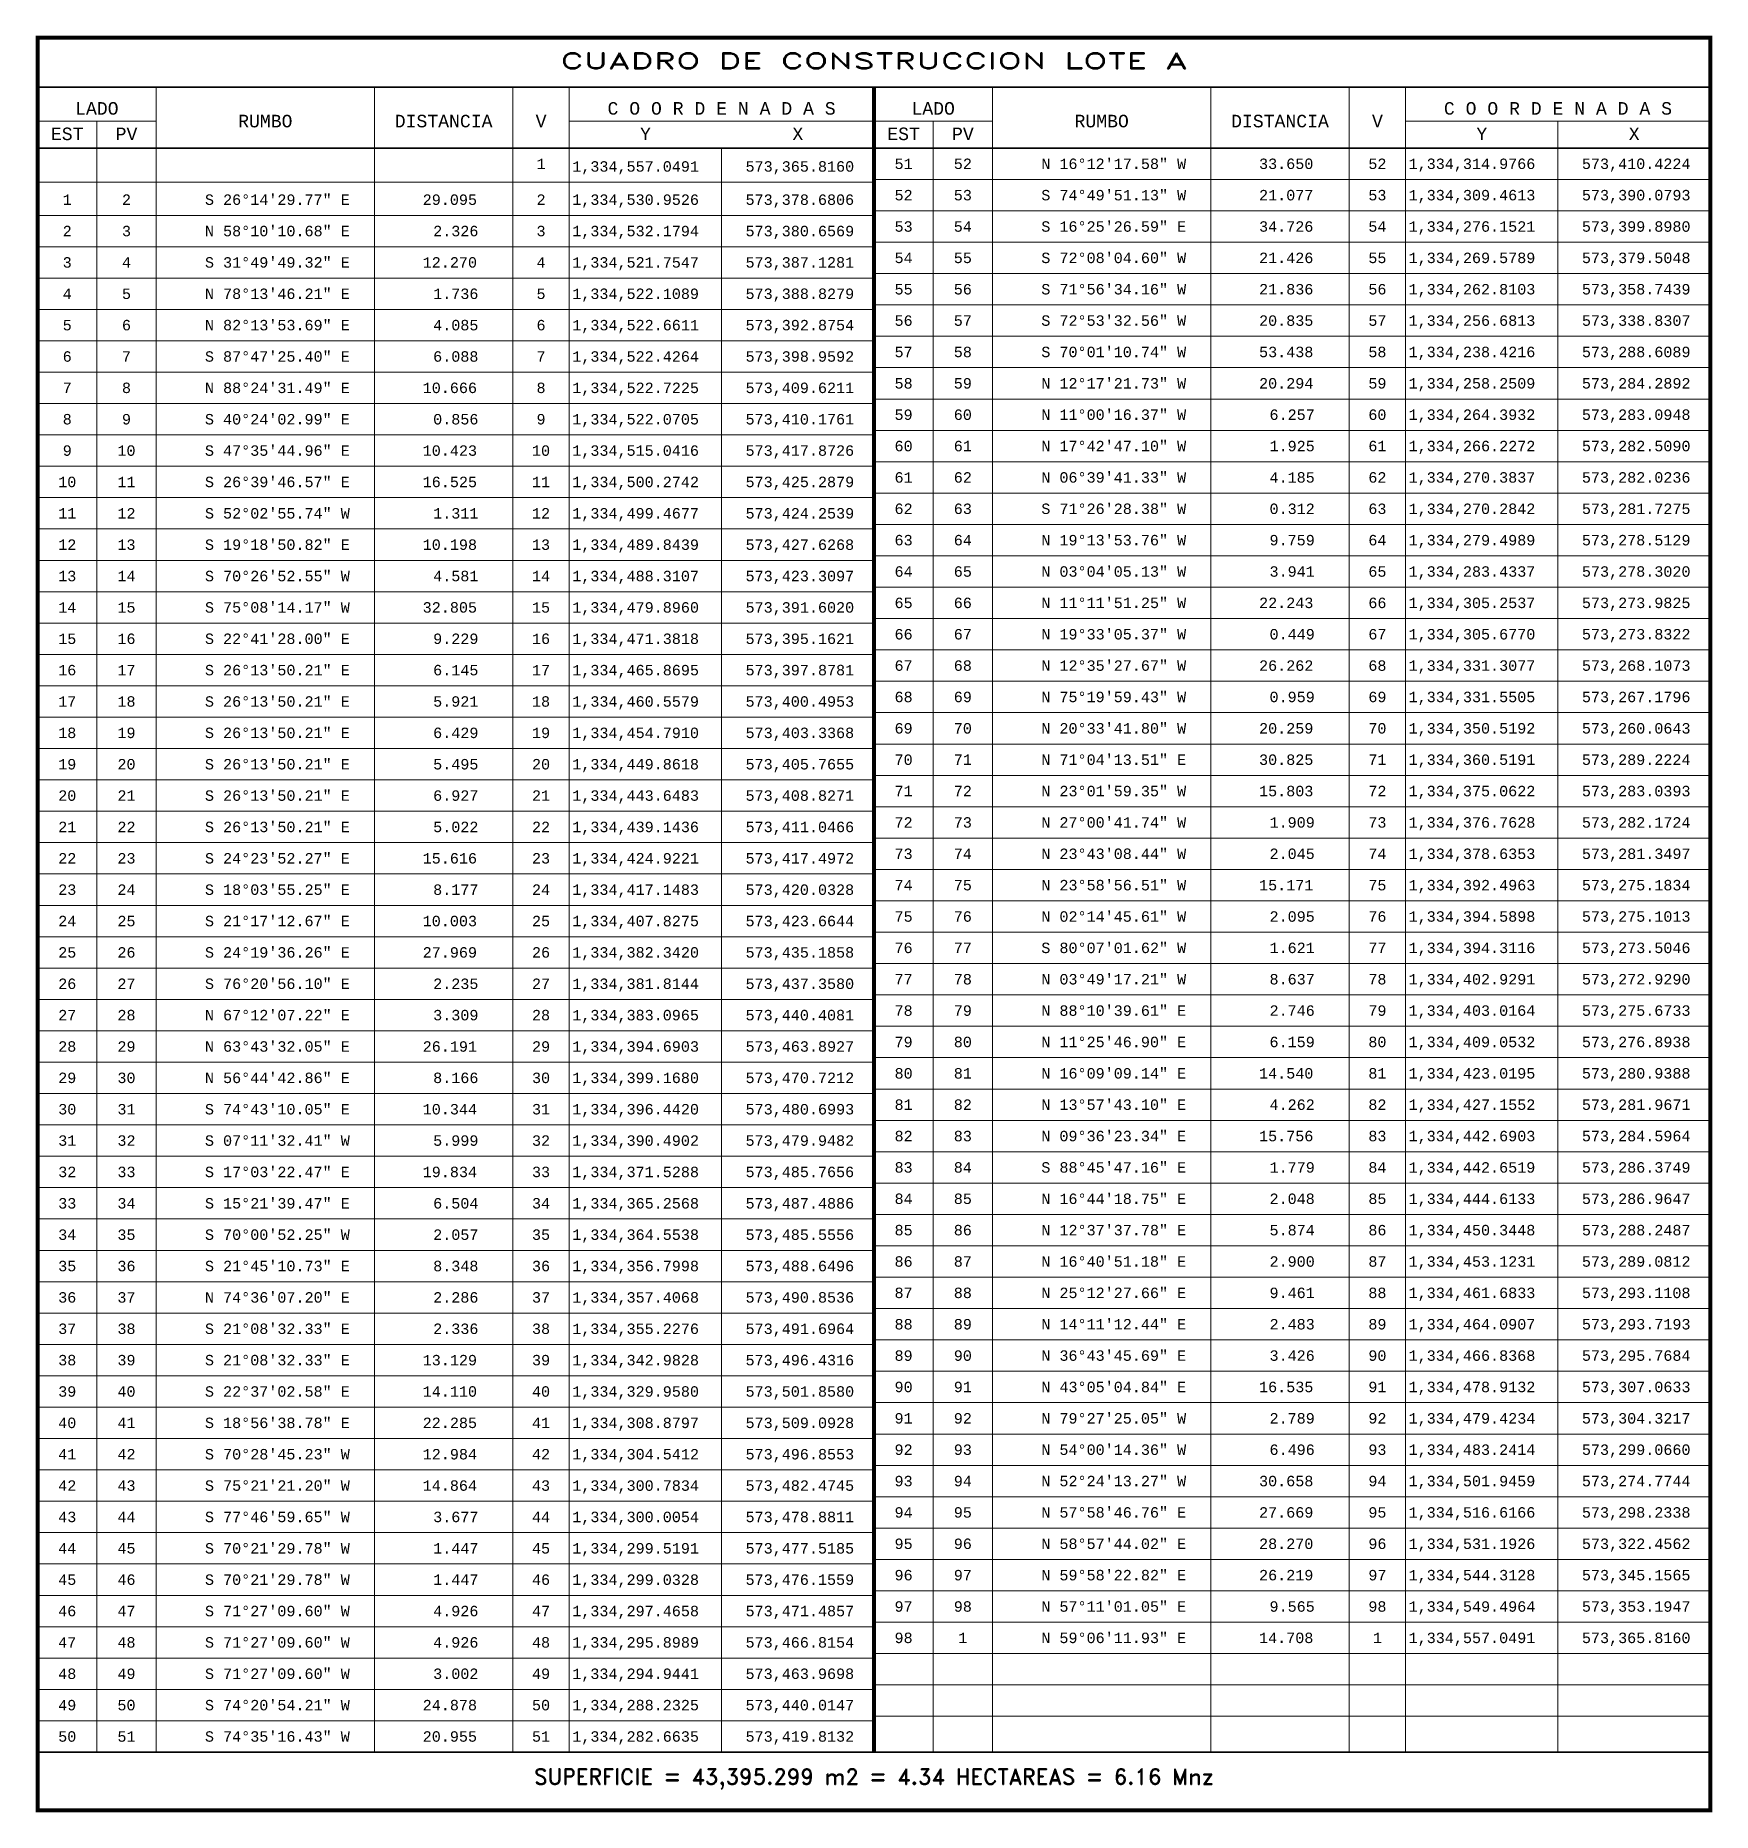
# Model space of a CAD drawing. Header units: millimetres. Extents: x -3245 to 2970, y 1153 to 3965.
# Drawn here: x 1268.9 to 1669.7, y 1744.3 to 2169.2 of the extents above; entities that cross this region are included whole.
import ezdxf
from ezdxf.enums import TextEntityAlignment as Align

# ---------------------------------------------------------------- set-up
doc = ezdxf.new("R2010")
doc.units = ezdxf.units.MM
for name, color, linetype in [('CVL_CUADCON', 1, 'Continuous'), ('CVL_CUADCON_LIN', 8, 'Continuous'), ('CVL_CUADCON_TIT', 1, 'Continuous'), ('CVL_CUADCON_TX', 2, 'Continuous')]:
    doc.layers.add(name, color=color, linetype=linetype)
doc.styles.add('HUECA1', font='HUECA1.shx')
doc.styles.add('MONOTXT4', font='MONOTXT4.shx')

msp = doc.modelspace()

# ---------------------------------------------------------------- texts
at = {"layer": 'CVL_CUADCON_TIT', "color": 7, "lineweight": 13, "style": 'HUECA1', "width": 1.347471}
msp.add_text('CUADRO DE CONSTRUCCION LOTE A', height=3.75, dxfattribs=at).set_placement((1394.345, 2161.3035), (1544.2775, 2161.3035), align=Align.FIT)
at = {"layer": 'CVL_CUADCON_TIT', "color": 7, "lineweight": 13, "style": 'MONOTXT4'}
for s, p in [('LADO', (1283.5287, 2150.3085)), ('C O O R D E N A D A S', (1432.8787, 2150.3085)), ('LADO', (1483.4612, 2150.3085)), ('C O O R D E N A D A S', (1632.8112, 2150.3085)), ('EST', (1276.4537, 2144.2185)), ('PV', (1290.6287, 2144.2185)), ('Y', (1414.6787, 2144.2185)), ('X', (1451.1037, 2144.2185)), ('EST', (1476.3862, 2144.2185)), ('PV', (1490.5612, 2144.2185)), ('Y', (1614.6112, 2144.2185)), ('X', (1651.0362, 2144.2185))]:
    msp.add_text(s, height=3, dxfattribs=at).set_placement(p, align=Align.CENTER)
at = {"layer": 'CVL_CUADCON_TIT', "color": 7, "lineweight": 13}
for s, height, style, p in [('RUMBO', 3, 'MONOTXT4', (1323.8037, 2148.7785)), ('DISTANCIA', 3, 'MONOTXT4', (1366.4287, 2148.7785)), ('V', 3, 'MONOTXT4', (1389.7287, 2148.7785)), ('RUMBO', 3, 'MONOTXT4', (1523.7362, 2148.7785)), ('DISTANCIA', 3, 'MONOTXT4', (1566.3612, 2148.7785)), ('V', 3, 'MONOTXT4', (1589.6612, 2148.7785)), ('SUPERFICIE = 43,395.299 m2 = 4.34 HECTAREAS = 6.16 Mnz', 3.75, 'HUECA1', (1469.3112, 1752.311))]:
    msp.add_text(s, height=height, dxfattribs=dict(at, style=style)).set_placement(p, align=Align.MIDDLE)
at = {"layer": 'CVL_CUADCON_TX', "color": 7, "lineweight": 13, "style": 'MONOTXT4'}
for s, p in [('1', (1389.7187, 2137.2985)), ('51', (1476.3862, 2137.311)), ('52', (1490.5475, 2137.311)), ('52', (1589.6512, 2137.311)), ('1', (1276.4537, 2128.7285)), ('2', (1290.615, 2128.7285)), ('2', (1389.7187, 2128.7285)), ('52', (1476.3862, 2129.811)), ('53', (1490.5475, 2129.811)), ('53', (1589.6512, 2129.811)), ('53', (1476.3862, 2122.311)), ('54', (1490.5475, 2122.311)), ('54', (1589.6512, 2122.311)), ('2', (1276.4537, 2121.2285)), ('3', (1290.615, 2121.2285)), ('3', (1389.7187, 2121.2285)), ('3', (1276.4537, 2113.7285)), ('4', (1290.615, 2113.7285)), ('4', (1389.7187, 2113.7285)), ('54', (1476.3862, 2114.811)), ('55', (1490.5475, 2114.811)), ('55', (1589.6512, 2114.811)), ('4', (1276.4537, 2106.2285)), ('5', (1290.615, 2106.2285)), ('5', (1389.7187, 2106.2285)), ('55', (1476.3862, 2107.311)), ('56', (1490.5475, 2107.311)), ('56', (1589.6512, 2107.311)), ('5', (1276.4537, 2098.7285)), ('6', (1290.615, 2098.7285)), ('6', (1389.7187, 2098.7285)), ('56', (1476.3862, 2099.811)), ('57', (1490.5475, 2099.811)), ('57', (1589.6512, 2099.811)), ('58', (1490.5475, 2092.311)), ('58', (1589.6512, 2092.311)), ('6', (1276.4537, 2091.2285)), ('7', (1290.615, 2091.2285)), ('7', (1389.7187, 2091.2285)), ('57', (1476.3862, 2092.311)), ('58', (1476.3862, 2084.811)), ('59', (1490.5475, 2084.811)), ('59', (1589.6512, 2084.811)), ('7', (1276.4537, 2083.7285)), ('8', (1290.615, 2083.7285)), ('8', (1389.7187, 2083.7285)), ('8', (1276.4537, 2076.2285)), ('9', (1290.615, 2076.2285)), ('9', (1389.7187, 2076.2285)), ('59', (1476.3862, 2077.311)), ('60', (1490.5475, 2077.311)), ('60', (1589.6512, 2077.311)), ('9', (1276.4537, 2068.7285)), ('10', (1290.615, 2068.7285)), ('10', (1389.7187, 2068.7285)), ('60', (1476.3862, 2069.811)), ('61', (1490.5475, 2069.811)), ('61', (1589.6512, 2069.811)), ('10', (1276.4537, 2061.2285)), ('11', (1290.615, 2061.2285)), ('11', (1389.7187, 2061.2285)), ('61', (1476.3862, 2062.311)), ('62', (1490.5475, 2062.311)), ('62', (1589.6512, 2062.311)), ('62', (1476.3862, 2054.811)), ('63', (1490.5475, 2054.811)), ('63', (1589.6512, 2054.811)), ('11', (1276.4537, 2053.7285)), ('12', (1290.615, 2053.7285)), ('12', (1389.7187, 2053.7285)), ('12', (1276.4537, 2046.2285)), ('13', (1290.615, 2046.2285)), ('13', (1389.7187, 2046.2285)), ('63', (1476.3862, 2047.311)), ('64', (1490.5475, 2047.311)), ('64', (1589.6512, 2047.311)), ('13', (1276.4537, 2038.7285)), ('14', (1290.615, 2038.7285)), ('14', (1389.7187, 2038.7285)), ('64', (1476.3862, 2039.811)), ('65', (1490.5475, 2039.811)), ('65', (1589.6512, 2039.811)), ('14', (1276.4537, 2031.2285)), ('15', (1290.615, 2031.2285)), ('15', (1389.7187, 2031.2285)), ('65', (1476.3862, 2032.311)), ('66', (1490.5475, 2032.311)), ('66', (1589.6512, 2032.311)), ('66', (1476.3862, 2024.811)), ('67', (1490.5475, 2024.811)), ('67', (1589.6512, 2024.811)), ('15', (1276.4537, 2023.7285)), ('16', (1290.615, 2023.7285)), ('16', (1389.7187, 2023.7285)), ('16', (1276.4537, 2016.2285)), ('17', (1290.615, 2016.2285)), ('17', (1389.7187, 2016.2285)), ('67', (1476.3862, 2017.311)), ('68', (1490.5475, 2017.311)), ('68', (1589.6512, 2017.311)), ('17', (1276.4537, 2008.7285)), ('18', (1290.615, 2008.7285)), ('18', (1389.7187, 2008.7285)), ('68', (1476.3862, 2009.811)), ('69', (1490.5475, 2009.811)), ('69', (1589.6512, 2009.811)), ('18', (1276.4537, 2001.2285)), ('19', (1290.615, 2001.2285)), ('19', (1389.7187, 2001.2285)), ('69', (1476.3862, 2002.311)), ('70', (1490.5475, 2002.311)), ('70', (1589.6512, 2002.311)), ('70', (1476.3862, 1994.811)), ('71', (1490.5475, 1994.811)), ('71', (1589.6512, 1994.811)), ('19', (1276.4537, 1993.7285)), ('20', (1290.615, 1993.7285)), ('20', (1389.7187, 1993.7285)), ('20', (1276.4537, 1986.2285)), ('21', (1290.615, 1986.2285)), ('21', (1389.7187, 1986.2285)), ('71', (1476.3862, 1987.311)), ('72', (1490.5475, 1987.311)), ('72', (1589.6512, 1987.311)), ('21', (1276.4537, 1978.7285)), ('22', (1290.615, 1978.7285)), ('22', (1389.7187, 1978.7285)), ('72', (1476.3862, 1979.811)), ('73', (1490.5475, 1979.811)), ('73', (1589.6512, 1979.811)), ('22', (1276.4537, 1971.2285)), ('23', (1290.615, 1971.2285)), ('23', (1389.7187, 1971.2285)), ('73', (1476.3862, 1972.311)), ('74', (1490.5475, 1972.311)), ('74', (1589.6512, 1972.311)), ('23', (1276.4537, 1963.7285)), ('24', (1290.615, 1963.7285)), ('24', (1389.7187, 1963.7285)), ('74', (1476.3862, 1964.811)), ('75', (1490.5475, 1964.811)), ('75', (1589.6512, 1964.811)), ('75', (1476.3862, 1957.311)), ('76', (1490.5475, 1957.311)), ('76', (1589.6512, 1957.311)), ('24', (1276.4537, 1956.2285)), ('25', (1290.615, 1956.2285)), ('25', (1389.7187, 1956.2285)), ('25', (1276.4537, 1948.7285)), ('26', (1290.615, 1948.7285)), ('26', (1389.7187, 1948.7285)), ('76', (1476.3862, 1949.811)), ('77', (1490.5475, 1949.811)), ('77', (1589.6512, 1949.811)), ('26', (1276.4537, 1941.2285)), ('27', (1290.615, 1941.2285)), ('27', (1389.7187, 1941.2285)), ('77', (1476.3862, 1942.311)), ('78', (1490.5475, 1942.311)), ('78', (1589.6512, 1942.311)), ('27', (1276.4537, 1933.7285)), ('28', (1290.615, 1933.7285)), ('28', (1389.7187, 1933.7285)), ('78', (1476.3862, 1934.811)), ('79', (1490.5475, 1934.811)), ('79', (1589.6512, 1934.811)), ('79', (1476.3862, 1927.311)), ('80', (1490.5475, 1927.311)), ('80', (1589.6512, 1927.311)), ('28', (1276.4537, 1926.2285)), ('29', (1290.615, 1926.2285)), ('29', (1389.7187, 1926.2285)), ('29', (1276.4537, 1918.7285)), ('30', (1290.615, 1918.7285)), ('30', (1389.7187, 1918.7285)), ('80', (1476.3862, 1919.811)), ('81', (1490.5475, 1919.811)), ('81', (1589.6512, 1919.811)), ('30', (1276.4537, 1911.2285)), ('31', (1290.615, 1911.2285)), ('31', (1389.7187, 1911.2285)), ('81', (1476.3862, 1912.311)), ('82', (1490.5475, 1912.311)), ('82', (1589.6512, 1912.311)), ('31', (1276.4537, 1903.7285)), ('32', (1290.615, 1903.7285)), ('32', (1389.7187, 1903.7285)), ('82', (1476.3862, 1904.811)), ('83', (1490.5475, 1904.811)), ('83', (1589.6512, 1904.811)), ('83', (1476.3862, 1897.311)), ('84', (1490.5475, 1897.311)), ('84', (1589.6512, 1897.311)), ('32', (1276.4537, 1896.2285)), ('33', (1290.615, 1896.2285)), ('33', (1389.7187, 1896.2285)), ('33', (1276.4537, 1888.7285)), ('34', (1290.615, 1888.7285)), ('34', (1389.7187, 1888.7285)), ('84', (1476.3862, 1889.811)), ('85', (1490.5475, 1889.811)), ('85', (1589.6512, 1889.811)), ('34', (1276.4537, 1881.2285)), ('35', (1290.615, 1881.2285)), ('35', (1389.7187, 1881.2285)), ('85', (1476.3862, 1882.311)), ('86', (1490.5475, 1882.311)), ('86', (1589.6512, 1882.311)), ('35', (1276.4537, 1873.7285)), ('36', (1290.615, 1873.7285)), ('36', (1389.7187, 1873.7285)), ('86', (1476.3862, 1874.811)), ('87', (1490.5475, 1874.811)), ('87', (1589.6512, 1874.811)), ('87', (1476.3862, 1867.311)), ('88', (1490.5475, 1867.311)), ('88', (1589.6512, 1867.311)), ('36', (1276.4537, 1866.2285)), ('37', (1290.615, 1866.2285)), ('37', (1389.7187, 1866.2285)), ('37', (1276.4537, 1858.7285)), ('38', (1290.615, 1858.7285)), ('38', (1389.7187, 1858.7285)), ('88', (1476.3862, 1859.811)), ('89', (1490.5475, 1859.811)), ('89', (1589.6512, 1859.811)), ('38', (1276.4537, 1851.2285)), ('39', (1290.615, 1851.2285)), ('39', (1389.7187, 1851.2285)), ('89', (1476.3862, 1852.311)), ('90', (1490.5475, 1852.311)), ('90', (1589.6512, 1852.311)), ('39', (1276.4537, 1843.7285)), ('40', (1290.615, 1843.7285)), ('40', (1389.7187, 1843.7285)), ('90', (1476.3862, 1844.811)), ('91', (1490.5475, 1844.811)), ('91', (1589.6512, 1844.811)), ('40', (1276.4537, 1836.2285)), ('41', (1290.615, 1836.2285)), ('41', (1389.7187, 1836.2285)), ('91', (1476.3862, 1837.311)), ('92', (1490.5475, 1837.311)), ('92', (1589.6512, 1837.311)), ('92', (1476.3862, 1829.811)), ('93', (1490.5475, 1829.811)), ('93', (1589.6512, 1829.811)), ('41', (1276.4537, 1828.7285)), ('42', (1290.615, 1828.7285)), ('42', (1389.7187, 1828.7285)), ('42', (1276.4537, 1821.2285)), ('43', (1290.615, 1821.2285)), ('43', (1389.7187, 1821.2285)), ('93', (1476.3862, 1822.311)), ('94', (1490.5475, 1822.311)), ('94', (1589.6512, 1822.311)), ('43', (1276.4537, 1813.7285)), ('44', (1290.615, 1813.7285)), ('44', (1389.7187, 1813.7285)), ('94', (1476.3862, 1814.811)), ('95', (1490.5475, 1814.811)), ('95', (1589.6512, 1814.811)), ('44', (1276.4537, 1806.2285)), ('45', (1290.615, 1806.2285)), ('45', (1389.7187, 1806.2285)), ('95', (1476.3862, 1807.311)), ('96', (1490.5475, 1807.311)), ('96', (1589.6512, 1807.311)), ('96', (1476.3862, 1799.811)), ('97', (1490.5475, 1799.811)), ('97', (1589.6512, 1799.811)), ('45', (1276.4537, 1798.7285)), ('46', (1290.615, 1798.7285)), ('46', (1389.7187, 1798.7285)), ('46', (1276.4537, 1791.2285)), ('47', (1290.615, 1791.2285)), ('47', (1389.7187, 1791.2285)), ('97', (1476.3862, 1792.311)), ('98', (1490.5475, 1792.311)), ('98', (1589.6512, 1792.311)), ('47', (1276.4537, 1783.7285)), ('48', (1290.615, 1783.7285)), ('48', (1389.7187, 1783.7285)), ('98', (1476.3862, 1784.811)), ('1', (1490.5475, 1784.811)), ('1', (1589.6512, 1784.811)), ('48', (1276.4537, 1776.2285)), ('49', (1290.615, 1776.2285)), ('49', (1389.7187, 1776.2285)), ('49', (1276.4537, 1768.7285)), ('50', (1290.615, 1768.7285)), ('50', (1389.7187, 1768.7285)), ('50', (1276.4537, 1761.2285)), ('51', (1290.615, 1761.2285)), ('51', (1389.7187, 1761.2285))]:
    msp.add_text(s, height=2.5, dxfattribs=at).set_placement(p, align=Align.CENTER)
for s, p in [('1,334,557.0491', (1397.1787, 2136.6735)), ('573,365.8160', (1438.6037, 2136.6735)), ('N 16%%d12\'17.58" W', (1509.3112, 2137.311)), ('33.650', (1561.3612, 2137.311)), ('1,334,314.9766', (1597.1112, 2137.311)), ('573,410.4224', (1638.5362, 2137.311)), ('S 26%%d14\'29.77" E', (1309.3787, 2128.7285)), ('29.095', (1361.4287, 2128.7285)), ('1,334,530.9526', (1397.1787, 2128.7285)), ('573,378.6806', (1438.6037, 2128.7285)), ('S 74%%d49\'51.13" W', (1509.3112, 2129.811)), ('21.077', (1561.3612, 2129.811)), ('1,334,309.4613', (1597.1112, 2129.811)), ('573,390.0793', (1638.5362, 2129.811)), ('S 16%%d25\'26.59" E', (1509.3112, 2122.311)), ('34.726', (1561.3612, 2122.311)), ('1,334,276.1521', (1597.1112, 2122.311)), ('573,399.8980', (1638.5362, 2122.311)), ('N 58%%d10\'10.68" E', (1309.3787, 2121.2285)), ('2.326', (1363.9287, 2121.2285)), ('1,334,532.1794', (1397.1787, 2121.2285)), ('573,380.6569', (1438.6037, 2121.2285)), ('S 31%%d49\'49.32" E', (1309.3787, 2113.7285)), ('12.270', (1361.4287, 2113.7285)), ('1,334,521.7547', (1397.1787, 2113.7285)), ('573,387.1281', (1438.6037, 2113.7285)), ('S 72%%d08\'04.60" W', (1509.3112, 2114.811)), ('21.426', (1561.3612, 2114.811)), ('1,334,269.5789', (1597.1112, 2114.811)), ('573,379.5048', (1638.5362, 2114.811)), ('N 78%%d13\'46.21" E', (1309.3787, 2106.2285)), ('1.736', (1363.9287, 2106.2285)), ('1,334,522.1089', (1397.1787, 2106.2285)), ('573,388.8279', (1438.6037, 2106.2285)), ('S 71%%d56\'34.16" W', (1509.3112, 2107.311)), ('21.836', (1561.3612, 2107.311)), ('1,334,262.8103', (1597.1112, 2107.311)), ('573,358.7439', (1638.5362, 2107.311)), ('N 82%%d13\'53.69" E', (1309.3787, 2098.7285)), ('4.085', (1363.9287, 2098.7285)), ('1,334,522.6611', (1397.1787, 2098.7285)), ('573,392.8754', (1438.6037, 2098.7285)), ('S 72%%d53\'32.56" W', (1509.3112, 2099.811)), ('20.835', (1561.3612, 2099.811)), ('1,334,256.6813', (1597.1112, 2099.811)), ('573,338.8307', (1638.5362, 2099.811)), ('S 70%%d01\'10.74" W', (1509.3112, 2092.311)), ('53.438', (1561.3612, 2092.311)), ('1,334,238.4216', (1597.1112, 2092.311)), ('573,288.6089', (1638.5362, 2092.311)), ('S 87%%d47\'25.40" E', (1309.3787, 2091.2285)), ('6.088', (1363.9287, 2091.2285)), ('1,334,522.4264', (1397.1787, 2091.2285)), ('573,398.9592', (1438.6037, 2091.2285)), ('N 88%%d24\'31.49" E', (1309.3787, 2083.7285)), ('N 12%%d17\'21.73" W', (1509.3112, 2084.811)), ('20.294', (1561.3612, 2084.811)), ('1,334,258.2509', (1597.1112, 2084.811)), ('573,284.2892', (1638.5362, 2084.811)), ('10.666', (1361.4287, 2083.7285)), ('1,334,522.7225', (1397.1787, 2083.7285)), ('573,409.6211', (1438.6037, 2083.7285)), ('S 40%%d24\'02.99" E', (1309.3787, 2076.2285)), ('0.856', (1363.9287, 2076.2285)), ('1,334,522.0705', (1397.1787, 2076.2285)), ('573,410.1761', (1438.6037, 2076.2285)), ('N 11%%d00\'16.37" W', (1509.3112, 2077.311)), ('6.257', (1563.8612, 2077.311)), ('1,334,264.3932', (1597.1112, 2077.311)), ('573,283.0948', (1638.5362, 2077.311)), ('S 47%%d35\'44.96" E', (1309.3787, 2068.7285)), ('10.423', (1361.4287, 2068.7285)), ('1,334,515.0416', (1397.1787, 2068.7285)), ('573,417.8726', (1438.6037, 2068.7285)), ('N 17%%d42\'47.10" W', (1509.3112, 2069.811)), ('1.925', (1563.8612, 2069.811)), ('1,334,266.2272', (1597.1112, 2069.811)), ('573,282.5090', (1638.5362, 2069.811)), ('S 26%%d39\'46.57" E', (1309.3787, 2061.2285)), ('16.525', (1361.4287, 2061.2285)), ('1,334,500.2742', (1397.1787, 2061.2285)), ('573,425.2879', (1438.6037, 2061.2285)), ('N 06%%d39\'41.33" W', (1509.3112, 2062.311)), ('4.185', (1563.8612, 2062.311)), ('1,334,270.3837', (1597.1112, 2062.311)), ('573,282.0236', (1638.5362, 2062.311)), ('S 71%%d26\'28.38" W', (1509.3112, 2054.811)), ('0.312', (1563.8612, 2054.811)), ('1,334,270.2842', (1597.1112, 2054.811)), ('573,281.7275', (1638.5362, 2054.811)), ('S 52%%d02\'55.74" W', (1309.3787, 2053.7285)), ('1.311', (1363.9287, 2053.7285)), ('1,334,499.4677', (1397.1787, 2053.7285)), ('573,424.2539', (1438.6037, 2053.7285)), ('S 19%%d18\'50.82" E', (1309.3787, 2046.2285)), ('10.198', (1361.4287, 2046.2285)), ('1,334,489.8439', (1397.1787, 2046.2285)), ('573,427.6268', (1438.6037, 2046.2285)), ('N 19%%d13\'53.76" W', (1509.3112, 2047.311)), ('9.759', (1563.8612, 2047.311)), ('1,334,279.4989', (1597.1112, 2047.311)), ('573,278.5129', (1638.5362, 2047.311)), ('S 70%%d26\'52.55" W', (1309.3787, 2038.7285)), ('4.581', (1363.9287, 2038.7285)), ('1,334,488.3107', (1397.1787, 2038.7285)), ('573,423.3097', (1438.6037, 2038.7285)), ('N 03%%d04\'05.13" W', (1509.3112, 2039.811)), ('3.941', (1563.8612, 2039.811)), ('1,334,283.4337', (1597.1112, 2039.811)), ('573,278.3020', (1638.5362, 2039.811)), ('S 75%%d08\'14.17" W', (1309.3787, 2031.2285)), ('32.805', (1361.4287, 2031.2285)), ('1,334,479.8960', (1397.1787, 2031.2285)), ('573,391.6020', (1438.6037, 2031.2285)), ('N 11%%d11\'51.25" W', (1509.3112, 2032.311)), ('22.243', (1561.3612, 2032.311)), ('1,334,305.2537', (1597.1112, 2032.311)), ('573,273.9825', (1638.5362, 2032.311)), ('N 19%%d33\'05.37" W', (1509.3112, 2024.811)), ('0.449', (1563.8612, 2024.811)), ('1,334,305.6770', (1597.1112, 2024.811)), ('573,273.8322', (1638.5362, 2024.811)), ('S 22%%d41\'28.00" E', (1309.3787, 2023.7285)), ('9.229', (1363.9287, 2023.7285)), ('1,334,471.3818', (1397.1787, 2023.7285)), ('573,395.1621', (1438.6037, 2023.7285)), ('S 26%%d13\'50.21" E', (1309.3787, 2016.2285)), ('6.145', (1363.9287, 2016.2285)), ('1,334,465.8695', (1397.1787, 2016.2285)), ('573,397.8781', (1438.6037, 2016.2285)), ('N 12%%d35\'27.67" W', (1509.3112, 2017.311)), ('26.262', (1561.3612, 2017.311)), ('1,334,331.3077', (1597.1112, 2017.311)), ('573,268.1073', (1638.5362, 2017.311)), ('S 26%%d13\'50.21" E', (1309.3787, 2008.7285)), ('5.921', (1363.9287, 2008.7285)), ('1,334,460.5579', (1397.1787, 2008.7285)), ('573,400.4953', (1438.6037, 2008.7285)), ('N 75%%d19\'59.43" W', (1509.3112, 2009.811)), ('0.959', (1563.8612, 2009.811)), ('1,334,331.5505', (1597.1112, 2009.811)), ('573,267.1796', (1638.5362, 2009.811)), ('S 26%%d13\'50.21" E', (1309.3787, 2001.2285)), ('6.429', (1363.9287, 2001.2285)), ('1,334,454.7910', (1397.1787, 2001.2285)), ('573,403.3368', (1438.6037, 2001.2285)), ('N 20%%d33\'41.80" W', (1509.3112, 2002.311)), ('20.259', (1561.3612, 2002.311)), ('1,334,350.5192', (1597.1112, 2002.311)), ('573,260.0643', (1638.5362, 2002.311)), ('N 71%%d04\'13.51" E', (1509.3112, 1994.811)), ('30.825', (1561.3612, 1994.811)), ('1,334,360.5191', (1597.1112, 1994.811)), ('573,289.2224', (1638.5362, 1994.811)), ('S 26%%d13\'50.21" E', (1309.3787, 1993.7285)), ('5.495', (1363.9287, 1993.7285)), ('1,334,449.8618', (1397.1787, 1993.7285)), ('573,405.7655', (1438.6037, 1993.7285)), ('S 26%%d13\'50.21" E', (1309.3787, 1986.2285)), ('6.927', (1363.9287, 1986.2285)), ('1,334,443.6483', (1397.1787, 1986.2285)), ('573,408.8271', (1438.6037, 1986.2285)), ('N 23%%d01\'59.35" W', (1509.3112, 1987.311)), ('15.803', (1561.3612, 1987.311)), ('1,334,375.0622', (1597.1112, 1987.311)), ('573,283.0393', (1638.5362, 1987.311)), ('S 26%%d13\'50.21" E', (1309.3787, 1978.7285)), ('5.022', (1363.9287, 1978.7285)), ('1,334,439.1436', (1397.1787, 1978.7285)), ('573,411.0466', (1438.6037, 1978.7285)), ('N 27%%d00\'41.74" W', (1509.3112, 1979.811)), ('1.909', (1563.8612, 1979.811)), ('1,334,376.7628', (1597.1112, 1979.811)), ('573,282.1724', (1638.5362, 1979.811)), ('S 24%%d23\'52.27" E', (1309.3787, 1971.2285)), ('15.616', (1361.4287, 1971.2285)), ('1,334,424.9221', (1397.1787, 1971.2285)), ('573,417.4972', (1438.6037, 1971.2285)), ('N 23%%d43\'08.44" W', (1509.3112, 1972.311)), ('2.045', (1563.8612, 1972.311)), ('1,334,378.6353', (1597.1112, 1972.311)), ('573,281.3497', (1638.5362, 1972.311)), ('N 23%%d58\'56.51" W', (1509.3112, 1964.811)), ('S 18%%d03\'55.25" E', (1309.3787, 1963.7285)), ('8.177', (1363.9287, 1963.7285)), ('1,334,417.1483', (1397.1787, 1963.7285)), ('573,420.0328', (1438.6037, 1963.7285)), ('15.171', (1561.3612, 1964.811)), ('1,334,392.4963', (1597.1112, 1964.811)), ('573,275.1834', (1638.5362, 1964.811)), ('S 21%%d17\'12.67" E', (1309.3787, 1956.2285)), ('N 02%%d14\'45.61" W', (1509.3112, 1957.311)), ('2.095', (1563.8612, 1957.311)), ('1,334,394.5898', (1597.1112, 1957.311)), ('573,275.1013', (1638.5362, 1957.311)), ('10.003', (1361.4287, 1956.2285)), ('1,334,407.8275', (1397.1787, 1956.2285)), ('573,423.6644', (1438.6037, 1956.2285)), ('S 24%%d19\'36.26" E', (1309.3787, 1948.7285)), ('27.969', (1361.4287, 1948.7285)), ('1,334,382.3420', (1397.1787, 1948.7285)), ('573,435.1858', (1438.6037, 1948.7285)), ('S 80%%d07\'01.62" W', (1509.3112, 1949.811)), ('1.621', (1563.8612, 1949.811)), ('1,334,394.3116', (1597.1112, 1949.811)), ('573,273.5046', (1638.5362, 1949.811)), ('S 76%%d20\'56.10" E', (1309.3787, 1941.2285)), ('2.235', (1363.9287, 1941.2285)), ('1,334,381.8144', (1397.1787, 1941.2285)), ('573,437.3580', (1438.6037, 1941.2285)), ('N 03%%d49\'17.21" W', (1509.3112, 1942.311)), ('8.637', (1563.8612, 1942.311)), ('1,334,402.9291', (1597.1112, 1942.311)), ('573,272.9290', (1638.5362, 1942.311)), ('N 67%%d12\'07.22" E', (1309.3787, 1933.7285)), ('3.309', (1363.9287, 1933.7285)), ('1,334,383.0965', (1397.1787, 1933.7285)), ('573,440.4081', (1438.6037, 1933.7285)), ('N 88%%d10\'39.61" E', (1509.3112, 1934.811)), ('2.746', (1563.8612, 1934.811)), ('1,334,403.0164', (1597.1112, 1934.811)), ('573,275.6733', (1638.5362, 1934.811)), ('N 11%%d25\'46.90" E', (1509.3112, 1927.311)), ('6.159', (1563.8612, 1927.311)), ('1,334,409.0532', (1597.1112, 1927.311)), ('573,276.8938', (1638.5362, 1927.311)), ('N 63%%d43\'32.05" E', (1309.3787, 1926.2285)), ('26.191', (1361.4287, 1926.2285)), ('1,334,394.6903', (1397.1787, 1926.2285)), ('573,463.8927', (1438.6037, 1926.2285)), ('N 56%%d44\'42.86" E', (1309.3787, 1918.7285)), ('8.166', (1363.9287, 1918.7285)), ('1,334,399.1680', (1397.1787, 1918.7285)), ('573,470.7212', (1438.6037, 1918.7285)), ('N 16%%d09\'09.14" E', (1509.3112, 1919.811)), ('14.540', (1561.3612, 1919.811)), ('1,334,423.0195', (1597.1112, 1919.811)), ('573,280.9388', (1638.5362, 1919.811)), ('S 74%%d43\'10.05" E', (1309.3787, 1911.2285)), ('10.344', (1361.4287, 1911.2285)), ('1,334,396.4420', (1397.1787, 1911.2285)), ('573,480.6993', (1438.6037, 1911.2285)), ('N 13%%d57\'43.10" E', (1509.3112, 1912.311)), ('4.262', (1563.8612, 1912.311)), ('1,334,427.1552', (1597.1112, 1912.311)), ('573,281.9671', (1638.5362, 1912.311)), ('S 07%%d11\'32.41" W', (1309.3787, 1903.7285)), ('5.999', (1363.9287, 1903.7285)), ('1,334,390.4902', (1397.1787, 1903.7285)), ('573,479.9482', (1438.6037, 1903.7285)), ('N 09%%d36\'23.34" E', (1509.3112, 1904.811)), ('15.756', (1561.3612, 1904.811)), ('1,334,442.6903', (1597.1112, 1904.811)), ('573,284.5964', (1638.5362, 1904.811)), ('S 88%%d45\'47.16" E', (1509.3112, 1897.311)), ('1.779', (1563.8612, 1897.311)), ('1,334,442.6519', (1597.1112, 1897.311)), ('573,286.3749', (1638.5362, 1897.311)), ('S 17%%d03\'22.47" E', (1309.3787, 1896.2285)), ('19.834', (1361.4287, 1896.2285)), ('1,334,371.5288', (1397.1787, 1896.2285)), ('573,485.7656', (1438.6037, 1896.2285)), ('S 15%%d21\'39.47" E', (1309.3787, 1888.7285)), ('6.504', (1363.9287, 1888.7285)), ('1,334,365.2568', (1397.1787, 1888.7285)), ('573,487.4886', (1438.6037, 1888.7285)), ('N 16%%d44\'18.75" E', (1509.3112, 1889.811)), ('2.048', (1563.8612, 1889.811)), ('1,334,444.6133', (1597.1112, 1889.811)), ('573,286.9647', (1638.5362, 1889.811)), ('S 70%%d00\'52.25" W', (1309.3787, 1881.2285)), ('2.057', (1363.9287, 1881.2285)), ('1,334,364.5538', (1397.1787, 1881.2285)), ('573,485.5556', (1438.6037, 1881.2285)), ('N 12%%d37\'37.78" E', (1509.3112, 1882.311)), ('5.874', (1563.8612, 1882.311)), ('1,334,450.3448', (1597.1112, 1882.311)), ('573,288.2487', (1638.5362, 1882.311)), ('S 21%%d45\'10.73" E', (1309.3787, 1873.7285)), ('8.348', (1363.9287, 1873.7285)), ('1,334,356.7998', (1397.1787, 1873.7285)), ('573,488.6496', (1438.6037, 1873.7285)), ('N 16%%d40\'51.18" E', (1509.3112, 1874.811)), ('2.900', (1563.8612, 1874.811)), ('1,334,453.1231', (1597.1112, 1874.811)), ('573,289.0812', (1638.5362, 1874.811)), ('N 25%%d12\'27.66" E', (1509.3112, 1867.311)), ('9.461', (1563.8612, 1867.311)), ('1,334,461.6833', (1597.1112, 1867.311)), ('573,293.1108', (1638.5362, 1867.311)), ('N 74%%d36\'07.20" E', (1309.3787, 1866.2285)), ('2.286', (1363.9287, 1866.2285)), ('1,334,357.4068', (1397.1787, 1866.2285)), ('573,490.8536', (1438.6037, 1866.2285)), ('S 21%%d08\'32.33" E', (1309.3787, 1858.7285)), ('2.336', (1363.9287, 1858.7285)), ('1,334,355.2276', (1397.1787, 1858.7285)), ('573,491.6964', (1438.6037, 1858.7285)), ('N 14%%d11\'12.44" E', (1509.3112, 1859.811)), ('2.483', (1563.8612, 1859.811)), ('1,334,464.0907', (1597.1112, 1859.811)), ('573,293.7193', (1638.5362, 1859.811)), ('S 21%%d08\'32.33" E', (1309.3787, 1851.2285)), ('13.129', (1361.4287, 1851.2285)), ('1,334,342.9828', (1397.1787, 1851.2285)), ('573,496.4316', (1438.6037, 1851.2285)), ('N 36%%d43\'45.69" E', (1509.3112, 1852.311)), ('3.426', (1563.8612, 1852.311)), ('1,334,466.8368', (1597.1112, 1852.311)), ('573,295.7684', (1638.5362, 1852.311)), ('S 22%%d37\'02.58" E', (1309.3787, 1843.7285)), ('14.110', (1361.4287, 1843.7285)), ('1,334,329.9580', (1397.1787, 1843.7285)), ('573,501.8580', (1438.6037, 1843.7285)), ('N 43%%d05\'04.84" E', (1509.3112, 1844.811)), ('16.535', (1561.3612, 1844.811)), ('1,334,478.9132', (1597.1112, 1844.811)), ('573,307.0633', (1638.5362, 1844.811)), ('N 79%%d27\'25.05" W', (1509.3112, 1837.311)), ('S 18%%d56\'38.78" E', (1309.3787, 1836.2285)), ('22.285', (1361.4287, 1836.2285)), ('1,334,308.8797', (1397.1787, 1836.2285)), ('573,509.0928', (1438.6037, 1836.2285)), ('2.789', (1563.8612, 1837.311)), ('1,334,479.4234', (1597.1112, 1837.311)), ('573,304.3217', (1638.5362, 1837.311)), ('S 70%%d28\'45.23" W', (1309.3787, 1828.7285)), ('N 54%%d00\'14.36" W', (1509.3112, 1829.811)), ('6.496', (1563.8612, 1829.811)), ('1,334,483.2414', (1597.1112, 1829.811)), ('573,299.0660', (1638.5362, 1829.811)), ('12.984', (1361.4287, 1828.7285)), ('1,334,304.5412', (1397.1787, 1828.7285)), ('573,496.8553', (1438.6037, 1828.7285)), ('S 75%%d21\'21.20" W', (1309.3787, 1821.2285)), ('14.864', (1361.4287, 1821.2285)), ('1,334,300.7834', (1397.1787, 1821.2285)), ('573,482.4745', (1438.6037, 1821.2285)), ('N 52%%d24\'13.27" W', (1509.3112, 1822.311)), ('30.658', (1561.3612, 1822.311)), ('1,334,501.9459', (1597.1112, 1822.311)), ('573,274.7744', (1638.5362, 1822.311)), ('S 77%%d46\'59.65" W', (1309.3787, 1813.7285)), ('3.677', (1363.9287, 1813.7285)), ('1,334,300.0054', (1397.1787, 1813.7285)), ('573,478.8811', (1438.6037, 1813.7285)), ('N 57%%d58\'46.76" E', (1509.3112, 1814.811)), ('27.669', (1561.3612, 1814.811)), ('1,334,516.6166', (1597.1112, 1814.811)), ('573,298.2338', (1638.5362, 1814.811)), ('S 70%%d21\'29.78" W', (1309.3787, 1806.2285)), ('1.447', (1363.9287, 1806.2285)), ('1,334,299.5191', (1397.1787, 1806.2285)), ('573,477.5185', (1438.6037, 1806.2285)), ('N 58%%d57\'44.02" E', (1509.3112, 1807.311)), ('28.270', (1561.3612, 1807.311)), ('1,334,531.1926', (1597.1112, 1807.311)), ('573,322.4562', (1638.5362, 1807.311)), ('N 59%%d58\'22.82" E', (1509.3112, 1799.811)), ('26.219', (1561.3612, 1799.811)), ('1,334,544.3128', (1597.1112, 1799.811)), ('573,345.1565', (1638.5362, 1799.811)), ('S 70%%d21\'29.78" W', (1309.3787, 1798.7285)), ('1.447', (1363.9287, 1798.7285)), ('1,334,299.0328', (1397.1787, 1798.7285)), ('573,476.1559', (1438.6037, 1798.7285)), ('S 71%%d27\'09.60" W', (1309.3787, 1791.2285)), ('4.926', (1363.9287, 1791.2285)), ('1,334,297.4658', (1397.1787, 1791.2285)), ('573,471.4857', (1438.6037, 1791.2285)), ('N 57%%d11\'01.05" E', (1509.3112, 1792.311)), ('9.565', (1563.8612, 1792.311)), ('1,334,549.4964', (1597.1112, 1792.311)), ('573,353.1947', (1638.5362, 1792.311)), ('S 71%%d27\'09.60" W', (1309.3787, 1783.7285)), ('4.926', (1363.9287, 1783.7285)), ('1,334,295.8989', (1397.1787, 1783.7285)), ('573,466.8154', (1438.6037, 1783.7285)), ('N 59%%d06\'11.93" E', (1509.3112, 1784.811)), ('14.708', (1561.3612, 1784.811)), ('1,334,557.0491', (1597.1112, 1784.811)), ('573,365.8160', (1638.5362, 1784.811)), ('S 71%%d27\'09.60" W', (1309.3787, 1776.2285)), ('3.002', (1363.9287, 1776.2285)), ('1,334,294.9441', (1397.1787, 1776.2285)), ('573,463.9698', (1438.6037, 1776.2285)), ('S 74%%d20\'54.21" W', (1309.3787, 1768.7285)), ('24.878', (1361.4287, 1768.7285)), ('1,334,288.2325', (1397.1787, 1768.7285)), ('573,440.0147', (1438.6037, 1768.7285)), ('S 74%%d35\'16.43" W', (1309.3787, 1761.2285)), ('20.955', (1361.4287, 1761.2285)), ('1,334,282.6635', (1397.1787, 1761.2285)), ('573,419.8132', (1438.6037, 1761.2285))]:
    msp.add_text(s, height=2.5, dxfattribs=at).set_placement(p)

# ---------------------------------------------------------------- linework, layer by layer
at = {"layer": 'CVL_CUADCON', "color": 7, "linetype": 'Continuous', "lineweight": 13, "flags": 128}
for points, const_width in [([(1269.3787, 1758.7285), (1269.3787, 2168.7285), (1469.3112, 2168.7285)], 1), ([(1469.3112, 2168.7285), (1669.2437, 2168.7285), (1669.2437, 2142.311)], 1), ([(1269.3787, 2156.856), (1469.3112, 2156.856)], 0.375), ([(1469.3112, 2156.856), (1469.3112, 1758.7285)], 1), ([(1469.3112, 2142.311), (1469.3112, 2156.856)], 1), ([(1469.3112, 2156.856), (1669.2437, 2156.856)], 0.375), ([(1669.2437, 2142.311), (1669.2437, 1744.811), (1269.3787, 1744.811), (1269.3787, 1758.7285)], 1), ([(1269.3787, 2142.311), (1469.3112, 2142.311)], 0.375), ([(1469.3112, 1768.3935), (1469.3112, 2142.311)], 1), ([(1469.3112, 2142.311), (1669.2437, 2142.311)], 0.375), ([(1269.3787, 1758.7285), (1669.2437, 1758.7285)], 0.375)]:
    msp.add_lwpolyline(points, dxfattribs=dict(at, const_width=const_width))
at = {"layer": 'CVL_CUADCON_LIN', "color": 7, "linetype": 'Continuous', "lineweight": 13}
for p, q in [((1297.7012, 2156.856), (1297.7012, 1758.7285)), ((1349.8787, 2156.856), (1349.8787, 1758.7285)), ((1382.9862, 2156.856), (1382.9862, 1758.7285)), ((1396.4512, 2156.856), (1396.4512, 1758.7285)), ((1497.6337, 2156.856), (1497.6337, 2142.311)), ((1549.8112, 2156.856), (1549.8112, 2142.311)), ((1582.9187, 2156.856), (1582.9187, 2142.311)), ((1596.3837, 2156.856), (1596.3837, 2142.311)), ((1269.3787, 2148.786), (1297.7012, 2148.786)), ((1283.5287, 2148.786), (1283.5287, 1758.7285)), ((1396.4512, 2148.786), (1469.3112, 2148.786)), ((1469.3112, 2148.786), (1497.6337, 2148.786)), ((1483.4612, 2148.786), (1483.4612, 2142.311)), ((1596.3837, 2148.786), (1669.2437, 2148.786)), ((1632.8137, 2148.786), (1632.8137, 2142.311)), ((1432.8812, 2142.311), (1432.8812, 1758.7285)), ((1469.3112, 2142.311), (1669.2437, 2142.311)), ((1483.4612, 2142.311), (1483.4612, 1758.7285)), ((1497.6337, 2142.311), (1497.6337, 1758.7285)), ((1549.8112, 2142.311), (1549.8112, 1758.7285)), ((1582.9187, 2142.311), (1582.9187, 1758.7285)), ((1596.3837, 2142.311), (1596.3837, 1758.7285)), ((1632.8137, 2142.311), (1632.8137, 1758.7285)), ((1269.3787, 2134.1735), (1469.3112, 2134.1735)), ((1469.3112, 2134.811), (1669.2437, 2134.811)), ((1269.3787, 2126.2285), (1469.3112, 2126.2285)), ((1469.3112, 2127.311), (1669.2437, 2127.311)), ((1269.3787, 2118.7285), (1469.3112, 2118.7285)), ((1469.3112, 2119.811), (1669.2437, 2119.811)), ((1469.3112, 2112.311), (1669.2437, 2112.311)), ((1269.3787, 2111.2285), (1469.3112, 2111.2285)), ((1269.3787, 2103.7285), (1469.3112, 2103.7285)), ((1469.3112, 2104.811), (1669.2437, 2104.811)), ((1269.3787, 2096.2285), (1469.3112, 2096.2285)), ((1469.3112, 2097.311), (1669.2437, 2097.311)), ((1269.3787, 2088.7285), (1469.3112, 2088.7285)), ((1469.3112, 2089.811), (1669.2437, 2089.811)), ((1469.3112, 2082.311), (1669.2437, 2082.311)), ((1269.3787, 2081.2285), (1469.3112, 2081.2285)), ((1269.3787, 2073.7285), (1469.3112, 2073.7285)), ((1469.3112, 2074.811), (1669.2437, 2074.811)), ((1269.3787, 2066.2285), (1469.3112, 2066.2285)), ((1469.3112, 2067.311), (1669.2437, 2067.311)), ((1269.3787, 2058.7285), (1469.3112, 2058.7285)), ((1469.3112, 2059.811), (1669.2437, 2059.811)), ((1269.3787, 2051.2285), (1469.3112, 2051.2285)), ((1469.3112, 2052.311), (1669.2437, 2052.311)), ((1469.3112, 2044.811), (1669.2437, 2044.811)), ((1269.3787, 2043.7285), (1469.3112, 2043.7285)), ((1269.3787, 2036.2285), (1469.3112, 2036.2285)), ((1469.3112, 2037.311), (1669.2437, 2037.311)), ((1269.3787, 2028.7285), (1469.3112, 2028.7285)), ((1469.3112, 2029.811), (1669.2437, 2029.811)), ((1269.3787, 2021.2285), (1469.3112, 2021.2285)), ((1469.3112, 2022.311), (1669.2437, 2022.311)), ((1469.3112, 2014.811), (1669.2437, 2014.811)), ((1269.3787, 2013.7285), (1469.3112, 2013.7285)), ((1269.3787, 2006.2285), (1469.3112, 2006.2285)), ((1469.3112, 2007.311), (1669.2437, 2007.311)), ((1269.3787, 1998.7285), (1469.3112, 1998.7285)), ((1469.3112, 1999.811), (1669.2437, 1999.811)), ((1269.3787, 1991.2285), (1469.3112, 1991.2285)), ((1469.3112, 1992.311), (1669.2437, 1992.311)), ((1469.3112, 1984.811), (1669.2437, 1984.811)), ((1269.3787, 1983.7285), (1469.3112, 1983.7285)), ((1269.3787, 1976.2285), (1469.3112, 1976.2285)), ((1469.3112, 1977.311), (1669.2437, 1977.311)), ((1269.3787, 1968.7285), (1469.3112, 1968.7285)), ((1469.3112, 1969.811), (1669.2437, 1969.811)), ((1269.3787, 1961.2285), (1469.3112, 1961.2285)), ((1469.3112, 1962.311), (1669.2437, 1962.311)), ((1469.3112, 1954.811), (1669.2437, 1954.811)), ((1269.3787, 1953.7285), (1469.3112, 1953.7285)), ((1269.3787, 1946.2285), (1469.3112, 1946.2285)), ((1469.3112, 1947.311), (1669.2437, 1947.311)), ((1269.3787, 1938.7285), (1469.3112, 1938.7285)), ((1469.3112, 1939.811), (1669.2437, 1939.811)), ((1269.3787, 1931.2285), (1469.3112, 1931.2285)), ((1469.3112, 1932.311), (1669.2437, 1932.311)), ((1269.3787, 1923.7285), (1469.3112, 1923.7285)), ((1469.3112, 1924.811), (1669.2437, 1924.811)), ((1469.3112, 1917.311), (1669.2437, 1917.311)), ((1269.3787, 1916.2285), (1469.3112, 1916.2285)), ((1269.3787, 1908.7285), (1469.3112, 1908.7285)), ((1469.3112, 1909.811), (1669.2437, 1909.811)), ((1269.3787, 1901.2285), (1469.3112, 1901.2285)), ((1469.3112, 1902.311), (1669.2437, 1902.311)), ((1269.3787, 1893.7285), (1469.3112, 1893.7285)), ((1469.3112, 1894.811), (1669.2437, 1894.811)), ((1469.3112, 1887.311), (1669.2437, 1887.311)), ((1269.3787, 1886.2285), (1469.3112, 1886.2285)), ((1269.3787, 1878.7285), (1469.3112, 1878.7285)), ((1469.3112, 1879.811), (1669.2437, 1879.811)), ((1269.3787, 1871.2285), (1469.3112, 1871.2285)), ((1469.3112, 1872.311), (1669.2437, 1872.311)), ((1269.3787, 1863.7285), (1469.3112, 1863.7285)), ((1469.3112, 1864.811), (1669.2437, 1864.811)), ((1469.3112, 1857.311), (1669.2437, 1857.311)), ((1269.3787, 1856.2285), (1469.3112, 1856.2285)), ((1269.3787, 1848.7285), (1469.3112, 1848.7285)), ((1469.3112, 1849.811), (1669.2437, 1849.811)), ((1269.3787, 1841.2285), (1469.3112, 1841.2285)), ((1469.3112, 1842.311), (1669.2437, 1842.311)), ((1269.3787, 1833.7285), (1469.3112, 1833.7285)), ((1469.3112, 1834.811), (1669.2437, 1834.811)), ((1469.3112, 1827.311), (1669.2437, 1827.311)), ((1269.3787, 1826.2285), (1469.3112, 1826.2285)), ((1269.3787, 1818.7285), (1469.3112, 1818.7285)), ((1469.3112, 1819.811), (1669.2437, 1819.811)), ((1269.3787, 1811.2285), (1469.3112, 1811.2285)), ((1469.3112, 1812.311), (1669.2437, 1812.311)), ((1269.3787, 1803.7285), (1469.3112, 1803.7285)), ((1469.3112, 1804.811), (1669.2437, 1804.811)), ((1269.3787, 1796.2285), (1469.3112, 1796.2285)), ((1469.3112, 1797.311), (1669.2437, 1797.311)), ((1469.3112, 1789.811), (1669.2437, 1789.811)), ((1269.3787, 1788.7285), (1469.3112, 1788.7285)), ((1269.3787, 1781.2285), (1469.3112, 1781.2285)), ((1469.3112, 1782.311), (1669.2437, 1782.311)), ((1269.3787, 1773.7285), (1469.3112, 1773.7285)), ((1469.3112, 1774.811), (1669.2437, 1774.811)), ((1269.3787, 1766.2285), (1469.3112, 1766.2285)), ((1469.3112, 1767.311), (1669.2437, 1767.311)), ((1269.3787, 1758.7285), (1469.3112, 1758.7285)), ((1269.3787, 1758.7285), (1469.3112, 1758.7285))]:
    msp.add_line(p, q, dxfattribs=at)

msp.set_redraw_order([(e.dxf.handle, doc.entitydb.next_handle()) for e in msp.query("TEXT MTEXT ATTDEF DIMENSION ARC_DIMENSION")])  # texts and dimensions are drawn at this point

doc.saveas('drawing.dxf')
